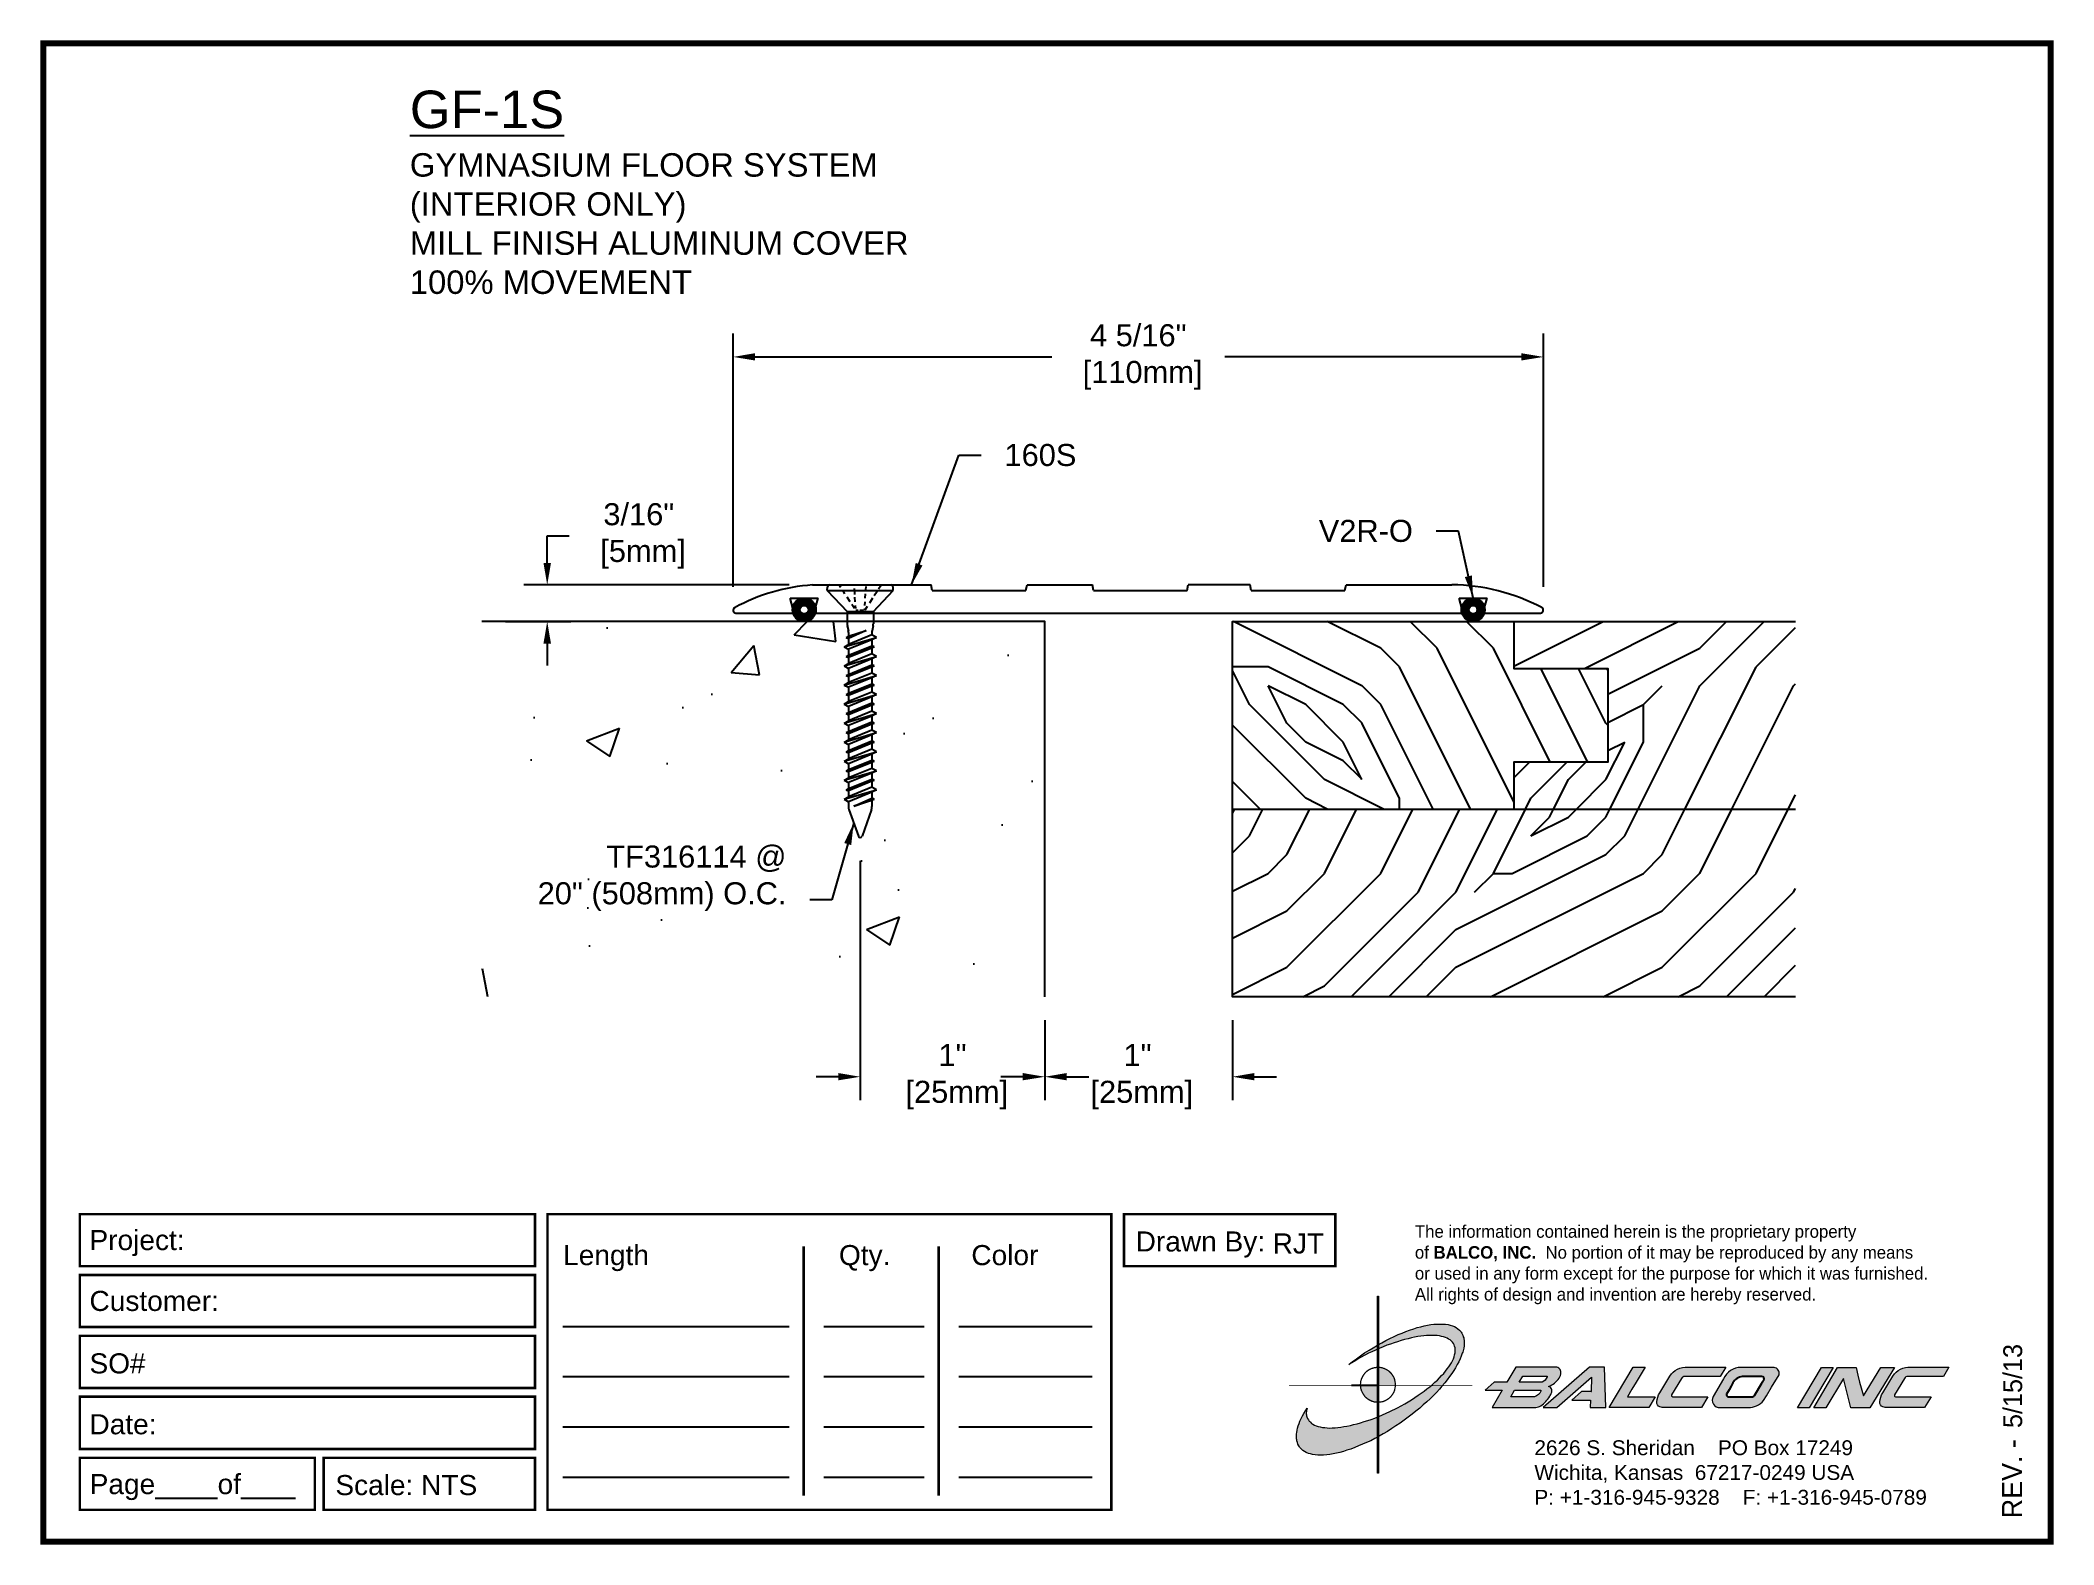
# Paper-space layout 'Layout1' of a CAD drawing. Header units: inches. Extents: x 0 to 10, y 0 to 7.5.
# The model-space entities are those that its viewports show. They can reach past a viewport. Long polylines and large blocks are cut down to what shows.
import ezdxf

# ---------------------------------------------------------------- set-up
doc = ezdxf.new("R2010")
doc.units = ezdxf.units.IN
doc.header["$MEASUREMENT"] = 0
for name, color, linetype in [('Anchors', 4, 'Continuous'), ('Border', 7, 'Continuous'), ('Conditions', 1, 'Continuous'), ('Dimensions', 3, 'Continuous'), ('Fillers', 2, 'Continuous'), ('Metals', 7, 'Continuous'), ('Text', 2, 'Continuous')]:
    doc.layers.add(name, color=color, linetype=linetype)
doc.styles.add('Arial', font='arial.ttf')
doc.styles.add('Copyright', font='ERASDEMI.TTF')
doc.dimstyles.new('ARIAL', dxfattribs={"dimtxt": 0.1175, "dimasz": 0.1175, "dimexe": 0.125, "dimexo": 0.125, "dimgap": 0.125, "dimtad": 0, "dimtih": 1, "dimtoh": 1, "dimdec": 4, "dimzin": 0, "dimdsep": 46, "dimlunit": 4, "dimtxsty": 'Arial', "dimcen": 0.125, "dimadec": 0, "dimazin": 0, "dimtfac": 1, "dimtdec": 4, "dimtofl": 0, "dimtmove": 0, "dimatfit": 3, "dimfxl": 0, "dimfrac": 2, "dimtolj": 1, "dimtzin": 0, "dimarcsym": 0})

psp = doc.layouts.get("Layout1")

# ---------------------------------------------------------------- texts
at = {"insert": (6.843, 1.591), "char_height": 0.0625, "width": 50.295, "attachment_point": 1, "style": 'Copyright'}
psp.add_mtext('The information contained herein is the proprietary property\\Pof {\\fEras Bold ITC|b0|i0|c0|p34;BALCO, INC.}  No portion of it may be reproduced by any means\\Por used in any form except for the purpose for which it was furnished.\\PAll rights of design and invention are hereby reserved.', dxfattribs=at)
at = {"layer": 'Border', "insert": (7.438, 0.52), "char_height": 0.074, "width": 2.3438, "attachment_point": 1, "style": 'Arial'}
psp.add_mtext('2626 S. Sheridan    PO Box 17249\\PWichita, Kansas  67217-0249 USA \\PP: +1-316-945-9328    F: +1-316-945-0789', dxfattribs=at)

msp = doc.modelspace()

# ---------------------------------------------------------------- texts
at = {"layer": 'Text', "insert": (2.62666, 8.27349), "char_height": 0.2, "width": 4.25, "attachment_point": 1, "style": 'Arial'}
msp.add_mtext('{\\LGF-1S\\P\\H0.625x;\\lGYMNASIUM FLOOR SYSTEM\\P(INTERIOR ONLY)\\PMILL FINISH ALUMINUM COVER\\P100% MOVEMENT}', dxfattribs=at)
at = {"layer": 'Text', "char_height": 0.1175, "style": 'Arial'}
for s, insert, attachment_point in [('160S', (5.79591, 6.27089), 7), ('V2R-O', (7.97242, 5.86645), 9), ('TF316114 @\\P20" (508mm) O.C.', (4.63405, 3.90099), 9)]:
    msp.add_mtext(s, dxfattribs=dict(at, insert=insert, attachment_point=attachment_point))

# ---------------------------------------------------------------- blocks, each defined once
blk = doc.blocks.new('ACADlogo')
h = blk.add_hatch(color=256)
h.paths.add_polyline_path([(-3.346, 1.223), (-3.351, 1.223), (-3.351, 0.979), (-3.346, 0.982)])
h.paths.add_polyline_path([(-3.346, 0.961), (-3.351, 0.959), (-3.351, 0.868), (-3.346, 0.868)])
h.paths.add_polyline_path([(-3.346, 0.777), (-3.351, 0.777), (-3.351, 0.699), (-3.351, 0.695), (-3.35, 0.695), (-3.346, 0.695)])
h.paths.add_polyline_path([(-3.346, 0.864), (-3.346, 0.868), (-3.35, 0.868), (-3.351, 0.868), (-3.351, 0.777), (-3.346, 0.777), (-3.346, 0.778), (-3.348, 0.778)])
h.paths.add_polyline_path([(-3.346, 0.524), (-3.351, 0.521), (-3.351, 0.342), (-3.346, 0.342)])
h.paths.add_polyline_path([(-3.346, 0.695), (-3.351, 0.695), (-3.351, 0.621), (-3.346, 0.623)])
h.paths.add_polyline_path([(-3.346, 0.623), (-3.351, 0.621), (-3.351, 0.521), (-3.346, 0.524)])
h.paths.add_polyline_path([(-3.346, 0.982), (-3.351, 0.979), (-3.351, 0.959), (-3.346, 0.961)])
h = blk.add_hatch(color=175)
h.paths.add_polyline_path([(-3.518, 0.573), (-3.534, 0.571), (-3.548, 0.569), (-3.562, 0.567), (-3.576, 0.567), (-3.589, 0.566), (-3.602, 0.567), (-3.614, 0.568), (-3.625, 0.569), (-3.636, 0.572), (-3.646, 0.574), (-3.656, 0.577), (-3.664, 0.581), (-3.673, 0.585), (-3.679, 0.589), (-3.685, 0.595), (-3.688, 0.598), (-3.691, 0.6), (-3.695, 0.607), (-3.699, 0.614), (-3.703, 0.621), (-3.704, 0.626), (-3.705, 0.631), (-3.706, 0.637), (-3.706, 0.642), (-3.705, 0.648), (-3.705, 0.653), (-3.703, 0.659), (-3.702, 0.665), (-3.71, 0.652), (-3.717, 0.639), (-3.725, 0.626), (-3.731, 0.613), (-3.737, 0.601), (-3.741, 0.589), (-3.746, 0.577), (-3.749, 0.566), (-3.751, 0.555), (-3.753, 0.544), (-3.754, 0.538), (-3.754, 0.533), (-3.755, 0.523), (-3.754, 0.513), (-3.753, 0.508), (-3.752, 0.503), (-3.75, 0.494), (-3.748, 0.486), (-3.743, 0.477), (-3.74, 0.473), (-3.738, 0.469), (-3.734, 0.465), (-3.73, 0.461), (-3.723, 0.455), (-3.715, 0.449), (-3.706, 0.445), (-3.695, 0.44), (-3.685, 0.437), (-3.674, 0.434), (-3.661, 0.432), (-3.648, 0.431), (-3.634, 0.431), (-3.62, 0.431), (-3.604, 0.433), (-3.588, 0.435), (-3.572, 0.438), (-3.556, 0.441), (-3.538, 0.445), (-3.52, 0.449), (-3.503, 0.456), (-3.483, 0.461), (-3.464, 0.469), (-3.445, 0.477), (-3.426, 0.485), (-3.406, 0.494), (-3.385, 0.503), (-3.364, 0.514), (-3.351, 0.521), (-3.351, 0.621), (-3.364, 0.616), (-3.382, 0.609), (-3.4, 0.603), (-3.418, 0.598), (-3.436, 0.592), (-3.453, 0.587), (-3.47, 0.583), (-3.486, 0.579), (-3.503, 0.576)])
h.paths.add_polyline_path([(-3.215, 0.687), (-3.251, 0.667), (-3.289, 0.649), (-3.327, 0.631), (-3.345, 0.623), (-3.346, 0.623), (-3.346, 0.524), (-3.343, 0.525), (-3.323, 0.537), (-3.302, 0.549), (-3.28, 0.563), (-3.259, 0.577), (-3.238, 0.59), (-3.218, 0.605), (-3.198, 0.62), (-3.179, 0.635), (-3.16, 0.65), (-3.141, 0.665), (-3.123, 0.681), (-3.106, 0.696), (-3.089, 0.712), (-3.074, 0.727), (-3.058, 0.743), (-3.043, 0.759), (-3.03, 0.775), (-3.028, 0.777), (-3.085, 0.777), (-3.091, 0.772), (-3.105, 0.761), (-3.118, 0.75), (-3.134, 0.739), (-3.149, 0.729), (-3.165, 0.718), (-3.182, 0.707), (-3.198, 0.697)])
h.paths.add_polyline_path([(-2.921, 1.009), (-2.922, 1.015), (-2.924, 1.02), (-2.926, 1.029), (-2.931, 1.038), (-2.934, 1.043), (-2.936, 1.047), (-2.94, 1.05), (-2.943, 1.054), (-2.951, 1.06), (-2.959, 1.066), (-2.968, 1.071), (-2.978, 1.075), (-2.989, 1.079), (-3, 1.081), (-3.013, 1.083), (-3.026, 1.084), (-3.04, 1.084), (-3.054, 1.084), (-3.07, 1.083), (-3.085, 1.081), (-3.102, 1.079), (-3.118, 1.075), (-3.136, 1.07), (-3.153, 1.066), (-3.171, 1.06), (-3.191, 1.054), (-3.21, 1.047), (-3.229, 1.039), (-3.248, 1.031), (-3.268, 1.022), (-3.289, 1.012), (-3.31, 1.002), (-3.33, 0.991), (-3.346, 0.982), (-3.346, 0.961), (-3.342, 0.962), (-3.323, 0.971), (-3.305, 0.978), (-3.287, 0.984), (-3.268, 0.991), (-3.251, 0.996), (-3.234, 1.002), (-3.216, 1.007), (-3.199, 1.011), (-3.182, 1.015), (-3.167, 1.018), (-3.15, 1.021), (-3.136, 1.023), (-3.121, 1.025), (-3.107, 1.026), (-3.093, 1.026), (-3.079, 1.027), (-3.067, 1.026), (-3.054, 1.026), (-3.043, 1.025), (-3.032, 1.022), (-3.022, 1.02), (-3.013, 1.016), (-3.004, 1.013), (-2.997, 1.009), (-2.989, 1.005), (-2.983, 0.999), (-2.98, 0.996), (-2.978, 0.994), (-2.973, 0.987), (-2.969, 0.981), (-2.967, 0.973), (-2.965, 0.965), (-2.964, 0.957), (-2.964, 0.949), (-2.964, 0.944), (-2.965, 0.94), (-2.967, 0.93), (-2.969, 0.921), (-2.973, 0.911), (-2.978, 0.901), (-2.983, 0.891), (-2.989, 0.881), (-2.996, 0.871), (-3.004, 0.86), (-3.012, 0.849), (-3.021, 0.838), (-3.032, 0.827), (-3.042, 0.816), (-3.053, 0.805), (-3.065, 0.794), (-3.077, 0.783), (-3.085, 0.777), (-3.028, 0.777), (-3.016, 0.791), (-3.004, 0.806), (-2.992, 0.822), (-2.981, 0.837), (-2.971, 0.852), (-2.962, 0.866), (-2.954, 0.882), (-2.946, 0.896), (-2.939, 0.91), (-2.934, 0.924), (-2.929, 0.938), (-2.926, 0.944), (-2.925, 0.951), (-2.922, 0.963), (-2.92, 0.975), (-2.92, 0.982), (-2.919, 0.987), (-2.92, 0.999), (-2.92, 1.005)])
h.paths.add_polyline_path([(-3.372, 0.966), (-3.393, 0.953), (-3.415, 0.94), (-3.435, 0.925), (-3.455, 0.911), (-3.475, 0.897), (-3.494, 0.882), (-3.468, 0.898), (-3.439, 0.915), (-3.41, 0.93), (-3.396, 0.938), (-3.38, 0.945), (-3.351, 0.959), (-3.351, 0.979)])
h = blk.add_hatch(color=256)
h.paths.add_polyline_path([(-3.268, 0.814), (-3.27, 0.819), (-3.273, 0.824), (-3.276, 0.828), (-3.279, 0.833), (-3.282, 0.837), (-3.286, 0.841), (-3.29, 0.845), (-3.294, 0.849), (-3.298, 0.852), (-3.303, 0.855), (-3.308, 0.858), (-3.313, 0.86), (-3.318, 0.863), (-3.323, 0.864), (-3.328, 0.866), (-3.334, 0.867), (-3.339, 0.868), (-3.345, 0.868), (-3.346, 0.868), (-3.346, 0.777), (-3.335, 0.777), (-3.262, 0.777), (-3.262, 0.781), (-3.262, 0.787), (-3.263, 0.792), (-3.264, 0.798), (-3.265, 0.803), (-3.266, 0.808)])
h.paths.add_polyline_path([(-3.351, 0.777), (-3.436, 0.777), (-3.435, 0.773), (-3.435, 0.768), (-3.434, 0.762), (-3.432, 0.757), (-3.431, 0.752), (-3.428, 0.747), (-3.426, 0.742), (-3.423, 0.737), (-3.42, 0.732), (-3.417, 0.728), (-3.414, 0.723), (-3.41, 0.719), (-3.406, 0.716), (-3.401, 0.712), (-3.397, 0.709), (-3.392, 0.706), (-3.387, 0.704), (-3.382, 0.701), (-3.377, 0.699), (-3.372, 0.698), (-3.367, 0.696), (-3.361, 0.695), (-3.356, 0.695), (-3.351, 0.695)])
h.paths.add_polyline_path([(-3.346, 0.868), (-3.35, 0.868), (-3.351, 0.868), (-3.351, 0.777), (-3.346, 0.777)])
h = blk.add_hatch(color=256)
h.paths.add_polyline_path([(-2.438, 0.844, 0.412988), (-2.461, 0.869), (-2.663, 0.869), (-2.707, 0.794), (-2.771, 0.794), (-2.815, 0.755), (-2.73, 0.755), (-2.781, 0.668), (-2.563, 0.668, 0.107996), (-2.538, 0.677, 0.108939), (-2.494, 0.724, 0.080345), (-2.483, 0.745, 0.419497), (-2.499, 0.773, 0.149928), (-2.447, 0.815, 0.134283)])
h.paths.add_polyline_path([(-2.507, 0.821, -0.209012), (-2.532, 0.794), (-2.538, 0.794), (-2.646, 0.794), (-2.627, 0.825), (-2.51, 0.825, -0.56619)], flags=16)
h.paths.add_polyline_path([(-2.538, 0.75, -0.241309), (-2.569, 0.722), (-2.688, 0.722), (-2.669, 0.755), (-2.541, 0.755, -0.56619)], flags=16)
for points in [[(-2.285, 0.819), (-2.287, 0.748), (-2.335, 0.748), (-2.383, 0.705), (-2.29, 0.705), (-2.292, 0.668), (-2.215, 0.668), (-2.221, 0.869), (-2.295, 0.869), (-2.527, 0.668), (-2.458, 0.668)], [(-2.018, 0.869), (-2.079, 0.869), (-2.198, 0.668), (-2, 0.668), (-1.968, 0.722), (-2.107, 0.722), (-2.085, 0.759), (-2.064, 0.794)], [(-1.617, 0.869), (-1.807, 0.869, 0.270182), (-1.896, 0.825), (-1.946, 0.742, 0.109019), (-1.961, 0.695, 0.340665), (-1.945, 0.672, 0.129907), (-1.923, 0.668), (-1.738, 0.668), (-1.706, 0.722), (-1.878, 0.722), (-1.882, 0.722, -0.601242), (-1.887, 0.731), (-1.838, 0.813, -0.253048), (-1.821, 0.823), (-1.645, 0.823)], [(-1.083, 0.867), (-1.14, 0.867), (-1.261, 0.667), (-1.26, 0.667), (-1.202, 0.667)], [(-0.96, 0.83), (-0.969, 0.867), (-1.061, 0.867), (-1.179, 0.667), (-1.12, 0.667), (-1.031, 0.812), (-0.995, 0.667), (-0.9, 0.667), (-0.778, 0.867), (-0.846, 0.867), (-0.931, 0.727), (-0.951, 0.795)], [(-0.507, 0.869), (-0.697, 0.869, 0.270182), (-0.786, 0.825), (-0.836, 0.742, 0.109019), (-0.85, 0.695, 0.340665), (-0.835, 0.672, 0.129907), (-0.812, 0.668), (-0.628, 0.668), (-0.595, 0.722), (-0.768, 0.722), (-0.772, 0.722, -0.601242), (-0.777, 0.731), (-0.728, 0.813, -0.253048), (-0.71, 0.823), (-0.534, 0.823)], [(-3.346, 0.623), (-3.351, 0.621), (-3.351, 0.521), (-3.346, 0.524)]]:
    blk.add_hatch(color=256).paths.add_polyline_path(points)
h = blk.add_hatch(color=256)
h.paths.add_polyline_path([(-1.377, 0.868), (-1.383, 0.868), (-1.383, 0.868), (-1.44, 0.868), (-1.492, 0.868), (-1.541, 0.868, 0.297712), (-1.628, 0.811), (-1.68, 0.723, 0.585116), (-1.646, 0.668), (-1.506, 0.668, 0.210586), (-1.429, 0.703), (-1.415, 0.726), (-1.389, 0.769), (-1.352, 0.831, 0.4352)])
h.paths.add_polyline_path([(-1.437, 0.823, -0.603783), (-1.428, 0.805), (-1.431, 0.801), (-1.434, 0.796), (-1.438, 0.789), (-1.474, 0.728, -0.229001), (-1.489, 0.722), (-1.494, 0.722), (-1.501, 0.722), (-1.597, 0.722), (-1.604, 0.722, -0.492401), (-1.613, 0.734), (-1.601, 0.757), (-1.591, 0.775), (-1.582, 0.791, -0.238368), (-1.535, 0.823)], flags=16)
for q in [(-3.48, 0.777), (-3.351, 0.642)]:
    blk.add_line((-3.351, 0.777), q)
at = {"color": 7, "lineweight": 0}
for points in [[(-3.351, 1.223), (-3.346, 1.223), (-3.346, 0.342), (-3.351, 0.342), (-3.351, 1.223)], [(-2.292, 0.668), (-2.215, 0.668), (-2.221, 0.869), (-2.295, 0.869), (-2.527, 0.668), (-2.458, 0.668), (-2.285, 0.819), (-2.287, 0.748), (-2.286, 0.748), (-2.335, 0.748), (-2.383, 0.705), (-2.29, 0.705), (-2.292, 0.668), (-2.292, 0.668)], [(-2.198, 0.668), (-2.079, 0.869), (-2.018, 0.869), (-2.064, 0.794), (-2.085, 0.759), (-2.107, 0.722), (-1.968, 0.722), (-2, 0.668), (-2.198, 0.668), (-2.198, 0.668)], [(-1.383, 0.868), (-1.383, 0.868)], [(-1.261, 0.667), (-1.14, 0.867), (-1.083, 0.867), (-1.202, 0.667), (-1.26, 0.667), (-1.261, 0.667), (-1.261, 0.667)], [(-0.9, 0.667), (-0.995, 0.667), (-1.031, 0.812), (-1.12, 0.667), (-1.179, 0.667), (-1.061, 0.867), (-0.969, 0.867), (-0.96, 0.83), (-0.951, 0.795), (-0.931, 0.727), (-0.846, 0.867), (-0.778, 0.867), (-0.9, 0.667), (-0.9, 0.667)]]:
    blk.add_lwpolyline(points, dxfattribs=at)
at = {"color": 175, "lineweight": 0}
blk.add_lwpolyline([(-2.926, 1.029), (-2.924, 1.02), (-2.922, 1.015), (-2.921, 1.009), (-2.92, 1.005), (-2.92, 0.999), (-2.919, 0.987), (-2.92, 0.982), (-2.92, 0.975), (-2.922, 0.963), (-2.925, 0.951), (-2.926, 0.944), (-2.929, 0.938), (-2.934, 0.924), (-2.939, 0.91), (-2.946, 0.896), (-2.954, 0.882), (-2.962, 0.866), (-2.971, 0.852), (-2.981, 0.837), (-2.992, 0.822), (-3.004, 0.806), (-3.016, 0.791), (-3.03, 0.775), (-3.043, 0.759), (-3.058, 0.743), (-3.074, 0.727), (-3.089, 0.712), (-3.106, 0.696), (-3.123, 0.681), (-3.141, 0.665), (-3.16, 0.65), (-3.179, 0.635), (-3.198, 0.62), (-3.218, 0.605), (-3.238, 0.59), (-3.259, 0.577), (-3.28, 0.563), (-3.302, 0.549), (-3.323, 0.537), (-3.343, 0.525), (-3.364, 0.514), (-3.385, 0.503), (-3.406, 0.494), (-3.426, 0.485), (-3.445, 0.477), (-3.464, 0.469), (-3.483, 0.461), (-3.503, 0.456), (-3.52, 0.449), (-3.538, 0.445), (-3.556, 0.441), (-3.572, 0.438), (-3.588, 0.435), (-3.604, 0.433), (-3.62, 0.431), (-3.634, 0.431), (-3.648, 0.431), (-3.661, 0.432), (-3.674, 0.434), (-3.685, 0.437), (-3.695, 0.44), (-3.706, 0.445), (-3.715, 0.449), (-3.723, 0.455), (-3.73, 0.461), (-3.734, 0.465), (-3.738, 0.469), (-3.74, 0.473), (-3.743, 0.477), (-3.748, 0.486), (-3.75, 0.494), (-3.752, 0.503), (-3.753, 0.508), (-3.754, 0.513), (-3.755, 0.523), (-3.754, 0.533), (-3.754, 0.538), (-3.753, 0.544), (-3.751, 0.555), (-3.749, 0.566), (-3.746, 0.577), (-3.741, 0.589), (-3.737, 0.601), (-3.731, 0.613), (-3.725, 0.626), (-3.717, 0.639), (-3.71, 0.652), (-3.702, 0.665), (-3.703, 0.659), (-3.705, 0.653), (-3.705, 0.648), (-3.706, 0.642), (-3.706, 0.637), (-3.705, 0.631), (-3.704, 0.626), (-3.703, 0.621), (-3.699, 0.614), (-3.695, 0.607), (-3.691, 0.6), (-3.688, 0.598), (-3.685, 0.595), (-3.679, 0.589), (-3.673, 0.585), (-3.664, 0.581), (-3.656, 0.577), (-3.646, 0.574), (-3.636, 0.572), (-3.625, 0.569), (-3.614, 0.568), (-3.602, 0.567), (-3.589, 0.566), (-3.576, 0.567), (-3.562, 0.567), (-3.548, 0.569), (-3.534, 0.571), (-3.518, 0.573), (-3.503, 0.576), (-3.486, 0.579), (-3.47, 0.583), (-3.453, 0.587), (-3.436, 0.592), (-3.418, 0.598), (-3.4, 0.603), (-3.382, 0.609), (-3.364, 0.616), (-3.345, 0.623), (-3.327, 0.631), (-3.289, 0.649), (-3.251, 0.667), (-3.215, 0.687), (-3.198, 0.697), (-3.182, 0.707), (-3.165, 0.718), (-3.149, 0.729), (-3.134, 0.739), (-3.118, 0.75), (-3.105, 0.761), (-3.091, 0.772), (-3.077, 0.783), (-3.065, 0.794), (-3.053, 0.805), (-3.042, 0.816), (-3.032, 0.827), (-3.021, 0.838), (-3.012, 0.849), (-3.004, 0.86), (-2.996, 0.871), (-2.989, 0.881), (-2.983, 0.891), (-2.978, 0.901), (-2.973, 0.911), (-2.969, 0.921), (-2.967, 0.93), (-2.965, 0.94), (-2.964, 0.944), (-2.964, 0.949), (-2.964, 0.957), (-2.965, 0.965), (-2.967, 0.973), (-2.969, 0.981), (-2.973, 0.987), (-2.978, 0.994), (-2.98, 0.996), (-2.983, 0.999), (-2.989, 1.005), (-2.997, 1.009), (-3.004, 1.013), (-3.013, 1.016), (-3.022, 1.02), (-3.032, 1.022), (-3.043, 1.025), (-3.054, 1.026), (-3.067, 1.026), (-3.079, 1.027), (-3.093, 1.026), (-3.107, 1.026), (-3.121, 1.025), (-3.136, 1.023), (-3.15, 1.021), (-3.167, 1.018), (-3.182, 1.015), (-3.199, 1.011), (-3.216, 1.007), (-3.234, 1.002), (-3.251, 0.996), (-3.268, 0.991), (-3.287, 0.984), (-3.305, 0.978), (-3.323, 0.971), (-3.342, 0.962), (-3.38, 0.945), (-3.396, 0.938), (-3.41, 0.93), (-3.439, 0.915), (-3.468, 0.898), (-3.494, 0.882), (-3.475, 0.897), (-3.455, 0.911), (-3.435, 0.925), (-3.415, 0.94), (-3.393, 0.953), (-3.372, 0.966), (-3.351, 0.979), (-3.33, 0.991), (-3.31, 1.002), (-3.289, 1.012), (-3.268, 1.022), (-3.248, 1.031), (-3.229, 1.039), (-3.21, 1.047), (-3.191, 1.054), (-3.171, 1.06), (-3.153, 1.066), (-3.136, 1.07), (-3.118, 1.075), (-3.102, 1.079), (-3.085, 1.081), (-3.07, 1.083), (-3.054, 1.084), (-3.04, 1.084), (-3.026, 1.084), (-3.013, 1.083), (-3, 1.081), (-2.989, 1.079), (-2.978, 1.075), (-2.968, 1.071), (-2.959, 1.066), (-2.951, 1.06), (-2.943, 1.054), (-2.94, 1.05), (-2.936, 1.047), (-2.934, 1.043), (-2.931, 1.038), (-2.926, 1.029), (-2.926, 1.029)], dxfattribs=at)
at = {"color": 7, "lineweight": 0, "const_width": 0.0064}
blk.add_lwpolyline([(-3.262, 0.781), (-3.262, 0.787), (-3.263, 0.792), (-3.264, 0.798), (-3.265, 0.803), (-3.266, 0.808), (-3.268, 0.814), (-3.27, 0.819), (-3.273, 0.824), (-3.276, 0.828), (-3.279, 0.833), (-3.282, 0.837), (-3.286, 0.841), (-3.29, 0.845), (-3.294, 0.849), (-3.298, 0.852), (-3.303, 0.855), (-3.308, 0.858), (-3.313, 0.86), (-3.318, 0.863), (-3.323, 0.864), (-3.328, 0.866), (-3.334, 0.867), (-3.339, 0.868), (-3.345, 0.868), (-3.35, 0.868), (-3.356, 0.868), (-3.361, 0.867), (-3.367, 0.866), (-3.372, 0.865), (-3.377, 0.863), (-3.382, 0.862), (-3.387, 0.859), (-3.392, 0.857), (-3.397, 0.854), (-3.401, 0.851), (-3.406, 0.847), (-3.41, 0.843), (-3.414, 0.839), (-3.417, 0.835), (-3.42, 0.831), (-3.423, 0.826), (-3.426, 0.821), (-3.428, 0.816), (-3.431, 0.811), (-3.432, 0.806), (-3.434, 0.801), (-3.435, 0.795), (-3.435, 0.79), (-3.436, 0.784), (-3.436, 0.779), (-3.435, 0.773), (-3.435, 0.768), (-3.434, 0.762), (-3.432, 0.757), (-3.431, 0.752), (-3.428, 0.747), (-3.426, 0.742), (-3.423, 0.737), (-3.42, 0.732), (-3.417, 0.728), (-3.414, 0.723), (-3.41, 0.719), (-3.406, 0.716), (-3.401, 0.712), (-3.397, 0.709), (-3.392, 0.706), (-3.387, 0.704), (-3.382, 0.701), (-3.377, 0.699), (-3.372, 0.698), (-3.367, 0.696), (-3.361, 0.695), (-3.356, 0.695), (-3.35, 0.695), (-3.345, 0.695), (-3.339, 0.695), (-3.334, 0.696), (-3.328, 0.697), (-3.323, 0.698), (-3.318, 0.7), (-3.313, 0.702), (-3.308, 0.705), (-3.303, 0.708), (-3.298, 0.711), (-3.294, 0.714), (-3.29, 0.718), (-3.286, 0.721), (-3.282, 0.726), (-3.279, 0.73), (-3.276, 0.734), (-3.273, 0.739), (-3.27, 0.744), (-3.268, 0.749), (-3.266, 0.754), (-3.265, 0.76), (-3.264, 0.765), (-3.263, 0.77), (-3.262, 0.776), (-3.262, 0.781)], dxfattribs=at)
at = {"color": 7, "lineweight": 0}
for points in [[(-2.447, 0.815, 0.130368), (-2.438, 0.843, 0.448367), (-2.463, 0.869), (-2.663, 0.869), (-2.707, 0.794), (-2.771, 0.794), (-2.815, 0.755), (-2.73, 0.755), (-2.781, 0.668), (-2.563, 0.668, 0.107996), (-2.538, 0.677, 0.108939), (-2.494, 0.724, 0.077395), (-2.484, 0.744, 0.430878), (-2.499, 0.773, 0.149928)], [(-2.507, 0.821, -0.209012), (-2.532, 0.794), (-2.538, 0.794), (-2.646, 0.794), (-2.627, 0.825), (-2.512, 0.825), (-2.509, 0.825, -0.531288)], [(-1.838, 0.813), (-1.887, 0.731, 0.587385), (-1.882, 0.722), (-1.878, 0.722), (-1.706, 0.722), (-1.738, 0.668), (-1.923, 0.668, -0.129907), (-1.945, 0.672, -0.349839), (-1.961, 0.696, -0.107341), (-1.946, 0.742), (-1.896, 0.825, -0.270182), (-1.807, 0.869), (-1.617, 0.869), (-1.645, 0.823), (-1.821, 0.823, 0.252436)], [(-1.68, 0.723, 0.585116), (-1.646, 0.668), (-1.506, 0.668, 0.210586), (-1.429, 0.703), (-1.415, 0.726), (-1.389, 0.769), (-1.352, 0.831, 0.4352), (-1.377, 0.868), (-1.383, 0.868), (-1.383, 0.868), (-1.44, 0.868), (-1.492, 0.868), (-1.541, 0.868, 0.297712), (-1.628, 0.811)], [(-0.728, 0.813), (-0.777, 0.731, 0.587385), (-0.772, 0.722), (-0.768, 0.722), (-0.595, 0.722), (-0.628, 0.668), (-0.812, 0.668, -0.129907), (-0.835, 0.672, -0.349839), (-0.85, 0.696, -0.107341), (-0.836, 0.742), (-0.786, 0.825, -0.270182), (-0.697, 0.869), (-0.507, 0.869), (-0.534, 0.823), (-0.71, 0.823, 0.252436)], [(-2.569, 0.722), (-2.688, 0.722), (-2.669, 0.755), (-2.543, 0.755), (-2.54, 0.755, -0.531288), (-2.538, 0.75, -0.241309)]]:
    blk.add_lwpolyline(points, format="xyb", close=True, dxfattribs=at)
blk.add_lwpolyline([(-1.437, 0.823), (-1.535, 0.823, 0.238368), (-1.582, 0.791), (-1.591, 0.775), (-1.601, 0.757), (-1.613, 0.734, 0.490298), (-1.604, 0.722), (-1.597, 0.722), (-1.501, 0.722), (-1.494, 0.722), (-1.489, 0.722, 0.229001), (-1.474, 0.728), (-1.438, 0.789), (-1.434, 0.796), (-1.431, 0.801), (-1.428, 0.805, 0.603783)], format="xyb", close=True)
blk.add_lwpolyline([(-2.879, 0.777, 0.00455, 0.00455, 0), (-3.791, 0.777, 0.00183, 0.00183, 0), (-3.791, 0.777, 0.00183, 0.00183, 0)], format="xyseb", dxfattribs=at)
blk = doc.blocks.new('Quantity Data')
at = {"layer": 'Border', "color": 253}
for p, q in [((2.755, 1.254), (3.881, 1.254)), ((4.054, 1.254), (4.553, 1.254)), ((4.725, 1.254), (5.389, 1.254)), ((2.755, 1.004), (3.881, 1.004)), ((4.054, 1.004), (4.553, 1.004)), ((4.725, 1.004), (5.389, 1.004)), ((2.755, 0.754), (3.881, 0.754)), ((4.054, 0.754), (4.553, 0.754)), ((4.725, 0.754), (5.389, 0.754)), ((2.755, 0.504), (3.881, 0.504)), ((4.054, 0.504), (4.553, 0.504)), ((4.725, 0.504), (5.389, 0.504))]:
    blk.add_line(p, q, dxfattribs=at)
at = {"layer": 'Border', "const_width": 0.0125}
blk.add_lwpolyline([(5.485, 0.341), (2.678, 0.341), (2.678, 1.813), (5.485, 1.813)], close=True, dxfattribs=at)
for points in [[(3.953, 1.653), (3.953, 0.412)], [(4.625, 1.653), (4.625, 0.412)]]:
    blk.add_lwpolyline(points, dxfattribs=at)
at = {"layer": 'Border', "style": 'Arial'}
for s, p in [('Length', (2.756, 1.559)), ('Qty.', (4.129, 1.559)), ('Color', (4.788, 1.559))]:
    blk.add_text(s, height=0.1, dxfattribs=at).set_placement(p)
blk = doc.blocks.new('Drawn By')
at = {"layer": 'Border', "const_width": 0.0125}
blk.add_lwpolyline([(5.38, 1.813), (6.432, 1.813), (6.432, 1.554), (5.38, 1.554)], close=True, dxfattribs=at)
at = {"layer": 'Border', "style": 'Arial'}
blk.add_text('Drawn By: ', height=0.1, dxfattribs=at).set_placement((5.438, 1.627))
blk.add_attdef('XXX', (6.12, 1.617), '', height=0.1, dxfattribs=at)
blk = doc.blocks.new('Project Info')
at = {"layer": 'Border', "const_width": 0.0125}
for points in [[(0.182, 1.813), (2.448, 1.813), (2.448, 1.554), (0.182, 1.554)], [(0.182, 1.51), (2.448, 1.51), (2.448, 1.251), (0.182, 1.251)], [(0.182, 1.207), (2.448, 1.207), (2.448, 0.947), (0.182, 0.947)], [(0.182, 0.904), (2.448, 0.904), (2.448, 0.644), (0.182, 0.644)], [(0.182, 0.6), (1.352, 0.6), (1.352, 0.341), (0.182, 0.341)], [(1.396, 0.6), (2.448, 0.6), (2.448, 0.341), (1.396, 0.341)]]:
    blk.add_lwpolyline(points, close=True, dxfattribs=at)
at = {"layer": 'Border', "style": 'Arial'}
for s, p in [('Project:', (0.23, 1.634)), ('Customer:', (0.23, 1.331)), ('SO#', (0.23, 1.02)), ('Date:', (0.23, 0.717)), ('Page%%u        %%uof%%u       ', (0.231, 0.419)), ('Scale: NTS', (1.454, 0.414))]:
    blk.add_text(s, height=0.1, dxfattribs=at).set_placement(p)
blk = doc.blocks.new('REV')
at = {"style": 'Copyright'}
blk.add_text('REV. -', height=0.1, rotation=90, dxfattribs=at).set_placement((-0.142, 0.117))
at = {"style": 'Copyright', "flags": 4}
blk.add_attdef('REVISIONDATE', (-0.142, 0.566), '', height=0.0938, rotation=90, dxfattribs=at)
blk = doc.blocks.new('*D2')
at = {"layer": 'Defpoints', "color": 0}
for p in [(6.011, 3.444), (7.011, 3.444), (6.011, 3.017)]:
    blk.add_point(p, dxfattribs=at)
at = {"layer": 'Dimensions', "color": 0, "lineweight": -2}
for p, q in [((6.011, 3.319), (6.011, 2.892)), ((7.011, 3.319), (7.011, 2.892)), ((5.893, 3.017), (5.776, 3.017)), ((7.128, 3.017), (7.246, 3.017))]:
    blk.add_line(p, q, dxfattribs=at)
at = {"layer": 'Dimensions', "color": 0}
for points in [[(5.893, 3.037), (5.893, 2.998), (6.011, 3.017)], [(7.128, 3.037), (7.128, 2.998), (7.011, 3.017)]]:
    blk.add_solid(points, dxfattribs=at)
at = {"layer": 'Dimensions', "color": 0, "insert": (6.505, 3.017), "char_height": 0.1175, "attachment_point": 5, "style": 'Arial'}
blk.add_mtext('\\A1;1"\\P [25mm]', dxfattribs=at)
blk = doc.blocks.new('*D3')
at = {"layer": 'Defpoints', "color": 0}
for p in [(5.027, 4.293), (6.011, 3.444), (5.027, 3.017)]:
    blk.add_point(p, dxfattribs=at)
at = {"layer": 'Dimensions', "color": 0, "lineweight": -2}
for p, q in [((5.027, 4.168), (5.027, 2.892)), ((6.011, 3.319), (6.011, 2.892)), ((4.91, 3.017), (4.792, 3.017)), ((6.128, 3.017), (6.246, 3.017))]:
    blk.add_line(p, q, dxfattribs=at)
at = {"layer": 'Dimensions', "color": 0}
for points in [[(4.91, 3.037), (4.91, 2.998), (5.027, 3.017)], [(6.128, 3.037), (6.128, 2.998), (6.011, 3.017)]]:
    blk.add_solid(points, dxfattribs=at)
at = {"layer": 'Dimensions', "color": 0, "insert": (5.519, 3.017), "char_height": 0.1175, "attachment_point": 5, "style": 'Arial'}
blk.add_mtext('\\A1;1"\\P [25mm]', dxfattribs=at)
blk = doc.blocks.new('*D4')
at = {"layer": 'Defpoints', "color": 0}
for p in [(4.35, 6.854), (4.35, 5.504), (8.668, 5.504)]:
    blk.add_point(p, dxfattribs=at)
at = {"layer": 'Dimensions', "color": 0, "lineweight": -2}
for p, q in [((4.35, 5.629), (4.35, 6.979)), ((8.668, 5.629), (8.668, 6.979)), ((4.467, 6.854), (6.048, 6.854)), ((8.55, 6.854), (6.971, 6.854))]:
    blk.add_line(p, q, dxfattribs=at)
at = {"layer": 'Dimensions', "color": 0}
for points in [[(4.467, 6.874), (4.467, 6.835), (4.35, 6.854)], [(8.55, 6.874), (8.55, 6.835), (8.668, 6.854)]]:
    blk.add_solid(points, dxfattribs=at)
at = {"layer": 'Dimensions', "color": 0, "insert": (6.509, 6.854), "char_height": 0.1175, "attachment_point": 5, "style": 'Arial'}
blk.add_mtext('\\A1;4 5/16"\\P [110mm]', dxfattribs=at)
blk = doc.blocks.new('*D5')
at = {"layer": 'Defpoints', "color": 0}
for p in [(4.773, 5.639), (3.011, 5.444), (3.359, 5.444)]:
    blk.add_point(p, dxfattribs=at)
at = {"layer": 'Dimensions', "color": 0, "lineweight": -2}
for p, q in [((3.359, 5.756), (3.359, 5.9)), ((3.359, 5.9), (3.476, 5.9)), ((4.648, 5.639), (3.234, 5.639)), ((3.136, 5.444), (3.484, 5.444)), ((3.359, 5.326), (3.359, 5.209))]:
    blk.add_line(p, q, dxfattribs=at)
at = {"layer": 'Dimensions', "color": 0}
for points in [[(3.339, 5.756), (3.379, 5.756), (3.359, 5.639)], [(3.339, 5.326), (3.379, 5.326), (3.359, 5.444)]]:
    blk.add_solid(points, dxfattribs=at)
at = {"layer": 'Dimensions', "color": 0, "insert": (3.847, 5.9), "char_height": 0.1175, "attachment_point": 5, "style": 'Arial'}
blk.add_mtext('\\A1;3/16"\\P [5mm]', dxfattribs=at)
blk = doc.blocks.new('v2r')
at = {"layer": 'Fillers'}
h = blk.add_hatch(color=256, dxfattribs=at)
h.paths.add_polyline_path([(-0.0625, 0, 1), (0.0625, 0, 1)])
h.paths.add_polyline_path([(0.0225, 0, -1), (-0.0225, 0, -1)], flags=16)
for radius in [0.0625, 0.0225]:
    blk.add_circle((0, 0), radius, dxfattribs=at)
blk = doc.blocks.new('TF-316114')
for p, q in [((-0.163, 0), (0.163, 0)), ((-0.104, -0.013), (-0.113, 0)), ((-0.176, -0.029), (-0.175, -0.01)), ((-0.176, -0.029), (0.176, -0.029)), ((-0.176, -0.029), (-0.07, -0.141)), ((-0.082, -0.047), (-0.091, -0.032)), ((-0.053, -0.09), (-0.069, -0.066)), ((-0.031, -0.125), (-0.044, -0.104)), ((-0.031, -0.005), (-0.031, 0)), ((-0.03, -0.026), (-0.03, -0.019)), ((-0.028, -0.051), (-0.029, -0.032)), ((-0.026, -0.091), (-0.028, -0.065)), ((0.025, -0.11), (0.026, -0.09)), ((0.027, -0.07), (0.029, -0.048)), ((0.03, -0.026), (0.031, -0.008)), ((0.066, -0.071), (0.049, -0.098)), ((0.07, -0.141), (0.176, -0.029)), ((0.09, -0.035), (0.075, -0.058)), ((0.11, -0.005), (0.098, -0.022)), ((0.176, -0.029), (0.175, -0.01)), ((-0.07, -0.141), (0.07, -0.141)), ((-0.07, -0.141), (-0.07, -0.208)), ((-0.024, -0.126), (-0.025, -0.11)), ((-0.024, -0.135), (-0.011, -0.135)), ((-0.002, -0.135), (0.018, -0.135)), ((0.037, -0.115), (0.024, -0.135)), ((0.024, -0.135), (0.025, -0.125)), ((0.07, -0.141), (0.07, -0.208)), ((-0.086, -0.33), (0.086, -0.28)), ((-0.086, -0.33), (-0.062, -0.317)), ((-0.074, -0.28), (0.032, -0.243)), ((-0.074, -0.28), (-0.062, -0.273)), ((-0.074, -0.28), (-0.062, -0.286)), ((-0.069, -0.218), (-0.063, -0.244)), ((-0.062, -0.273), (0.032, -0.243)), ((0.032, -0.243), (-0.062, -0.286)), ((-0.062, -0.253), (-0.062, -0.273)), ((0.062, -0.267), (-0.062, -0.317)), ((-0.062, -0.286), (-0.062, -0.317)), ((0.062, -0.293), (-0.062, -0.343)), ((0.062, -0.253), (0.062, -0.267)), ((0.086, -0.28), (0.062, -0.267)), ((0.086, -0.28), (0.062, -0.293)), ((0.062, -0.293), (0.062, -0.324)), ((0.069, -0.218), (0.063, -0.244)), ((-0.086, -0.33), (-0.062, -0.343)), ((-0.086, -0.432), (0.086, -0.381)), ((-0.086, -0.432), (-0.062, -0.419)), ((-0.074, -0.381), (0.074, -0.33)), ((-0.074, -0.381), (-0.062, -0.375)), ((-0.074, -0.381), (-0.062, -0.387)), ((-0.062, -0.375), (0.062, -0.324)), ((0.062, -0.337), (-0.062, -0.387)), ((-0.062, -0.343), (-0.062, -0.375)), ((0.062, -0.368), (-0.062, -0.419)), ((-0.062, -0.387), (-0.062, -0.419)), ((0.062, -0.394), (-0.062, -0.445)), ((-0.062, -0.477), (0.062, -0.426)), ((0.074, -0.33), (0.062, -0.324)), ((0.074, -0.33), (0.062, -0.337)), ((0.062, -0.337), (0.062, -0.368)), ((0.086, -0.381), (0.062, -0.368)), ((0.086, -0.381), (0.062, -0.394)), ((0.062, -0.394), (0.062, -0.426)), ((0.074, -0.432), (0.062, -0.426)), ((-0.086, -0.432), (-0.062, -0.445)), ((-0.086, -0.534), (0.086, -0.483)), ((-0.086, -0.534), (-0.062, -0.521)), ((-0.086, -0.534), (-0.062, -0.546)), ((-0.074, -0.483), (0.074, -0.432)), ((-0.074, -0.483), (-0.062, -0.477)), ((-0.074, -0.483), (-0.062, -0.489)), ((-0.074, -0.584), (0.074, -0.534)), ((0.062, -0.438), (-0.062, -0.489)), ((-0.062, -0.445), (-0.062, -0.477)), ((0.062, -0.47), (-0.062, -0.521)), ((-0.062, -0.489), (-0.062, -0.521)), ((0.062, -0.496), (-0.062, -0.546)), ((-0.062, -0.578), (0.062, -0.527)), ((0.074, -0.432), (0.062, -0.438)), ((0.062, -0.438), (0.062, -0.47)), ((0.086, -0.483), (0.062, -0.47)), ((0.086, -0.483), (0.062, -0.496)), ((0.062, -0.496), (0.062, -0.527)), ((0.074, -0.534), (0.062, -0.527)), ((0.074, -0.534), (0.062, -0.54)), ((-0.086, -0.635), (0.086, -0.584)), ((-0.086, -0.635), (-0.062, -0.622)), ((-0.086, -0.635), (-0.062, -0.648)), ((-0.074, -0.584), (-0.062, -0.578)), ((-0.074, -0.584), (-0.062, -0.59)), ((-0.074, -0.686), (0.074, -0.635)), ((0.062, -0.54), (-0.062, -0.59)), ((-0.062, -0.546), (-0.062, -0.578)), ((0.062, -0.571), (-0.062, -0.622)), ((-0.062, -0.59), (-0.062, -0.622)), ((0.062, -0.597), (-0.062, -0.648)), ((-0.062, -0.68), (0.062, -0.629)), ((0.062, -0.641), (-0.062, -0.692)), ((0.062, -0.54), (0.062, -0.571)), ((0.086, -0.584), (0.062, -0.571)), ((0.086, -0.584), (0.062, -0.597)), ((0.062, -0.597), (0.062, -0.629)), ((0.074, -0.635), (0.062, -0.629)), ((0.074, -0.635), (0.062, -0.641)), ((0.062, -0.641), (0.062, -0.673)), ((-0.086, -0.737), (0.086, -0.686)), ((-0.086, -0.737), (-0.062, -0.724)), ((-0.086, -0.737), (-0.062, -0.75)), ((-0.074, -0.686), (-0.062, -0.68)), ((-0.074, -0.686), (-0.062, -0.692)), ((-0.074, -0.787), (0.074, -0.737)), ((-0.062, -0.648), (-0.062, -0.68)), ((0.062, -0.673), (-0.062, -0.724)), ((-0.062, -0.692), (-0.062, -0.724)), ((0.062, -0.699), (-0.062, -0.75)), ((-0.062, -0.781), (0.062, -0.73)), ((0.062, -0.743), (-0.062, -0.794)), ((-0.062, -0.75), (-0.062, -0.781)), ((0.086, -0.686), (0.062, -0.673)), ((0.086, -0.686), (0.062, -0.699)), ((0.062, -0.699), (0.062, -0.73)), ((0.074, -0.737), (0.062, -0.73)), ((0.074, -0.737), (0.062, -0.743)), ((0.062, -0.743), (0.062, -0.774)), ((-0.086, -0.838), (0.086, -0.787)), ((-0.086, -0.838), (-0.062, -0.825)), ((-0.086, -0.838), (-0.062, -0.851)), ((-0.074, -0.787), (-0.062, -0.781)), ((-0.074, -0.787), (-0.062, -0.794)), ((-0.074, -0.889), (0.074, -0.838)), ((0.062, -0.774), (-0.062, -0.825)), ((-0.062, -0.794), (-0.062, -0.825)), ((0.062, -0.8), (-0.062, -0.851)), ((-0.062, -0.883), (0.062, -0.832)), ((0.062, -0.844), (-0.062, -0.895)), ((-0.062, -0.851), (-0.062, -0.883)), ((0.086, -0.787), (0.062, -0.774)), ((0.086, -0.787), (0.062, -0.8)), ((0.062, -0.8), (0.062, -0.832)), ((0.074, -0.838), (0.062, -0.832)), ((0.074, -0.838), (0.062, -0.844)), ((0.062, -0.844), (0.062, -0.876)), ((-0.086, -0.94), (0.086, -0.889)), ((-0.086, -0.94), (-0.062, -0.927)), ((-0.086, -0.94), (-0.062, -0.953)), ((-0.074, -0.889), (-0.062, -0.883)), ((-0.074, -0.889), (-0.062, -0.895)), ((-0.074, -0.991), (0.074, -0.94)), ((0.062, -0.876), (-0.062, -0.927)), ((-0.062, -0.895), (-0.062, -0.927)), ((0.062, -0.902), (-0.062, -0.953)), ((-0.062, -0.984), (0.062, -0.934)), ((0.062, -0.946), (-0.062, -0.997)), ((-0.062, -0.953), (-0.062, -0.984)), ((0.086, -0.889), (0.062, -0.876)), ((0.086, -0.889), (0.062, -0.902)), ((0.062, -0.902), (0.062, -0.934)), ((0.074, -0.94), (0.062, -0.934)), ((0.074, -0.94), (0.062, -0.946)), ((0.062, -0.946), (0.062, -0.978)), ((-0.086, -1.041), (0.086, -0.991)), ((-0.086, -1.041), (-0.062, -1.028)), ((-0.086, -1.041), (-0.062, -1.054)), ((-0.074, -0.991), (-0.062, -0.984)), ((-0.074, -0.991), (-0.062, -0.997)), ((-0.074, -1.092), (0.074, -1.041)), ((0.062, -0.978), (-0.062, -1.028)), ((-0.062, -0.997), (-0.062, -1.028)), ((0.062, -1.003), (-0.062, -1.054)), ((-0.062, -1.086), (0.062, -1.035)), ((0.062, -1.047), (-0.062, -1.098)), ((-0.062, -1.054), (-0.062, -1.086)), ((0.086, -0.991), (0.062, -0.978)), ((0.086, -0.991), (0.062, -1.003)), ((0.062, -1.003), (0.062, -1.035)), ((0.074, -1.041), (0.062, -1.035)), ((0.074, -1.041), (0.062, -1.047)), ((0.062, -1.047), (0.062, -1.079)), ((-0.086, -1.143), (0.086, -1.092)), ((-0.086, -1.143), (-0.062, -1.13)), ((-0.086, -1.143), (-0.062, -1.156)), ((-0.074, -1.092), (-0.062, -1.086)), ((-0.074, -1.092), (-0.062, -1.098)), ((0.062, -1.079), (-0.062, -1.13)), ((-0.062, -1.098), (-0.062, -1.13)), ((0.062, -1.105), (-0.062, -1.156)), ((-0.062, -1.156), (-0.062, -1.182)), ((-0.034, -1.18), (0.062, -1.137)), ((-0.034, -1.18), (0.074, -1.143)), ((0.062, -1.149), (-0.034, -1.18)), ((0.086, -1.092), (0.062, -1.079)), ((0.086, -1.092), (0.062, -1.105)), ((0.062, -1.105), (0.062, -1.137)), ((0.074, -1.143), (0.062, -1.137)), ((0.074, -1.143), (0.062, -1.149)), ((0.062, -1.149), (0.062, -1.182)), ((-0.06, -1.197), (-0.01, -1.34)), ((0.06, -1.197), (0.01, -1.34))]:
    blk.add_line(p, q)
for centre, radius, start, end in [((-0.163, -0.011), 0.0112, 90, 175), ((0.163, -0.011), 0.0112, 5, 90), ((-0.023, -0.208), 0.0465, 180, 191.9357), ((0.023, -0.208), 0.0465, 348.0643, 0), ((-0.109, -0.253), 0.0465, 0, 11.9357), ((0.109, -0.253), 0.0465, 168.0643, 180), ((-0.016, -1.182), 0.0465, 180, 199.3058), ((0.016, -1.182), 0.0465, 340.6942, 0), ((0, -1.335), 0.0106, 204.1001, 335.8999)]:
    blk.add_arc(centre, radius, start, end)
blk = doc.blocks.new('TF316114')
blk.add_blockref('TF-316114', (0, 0))
blk = doc.blocks.new('160S')
for p, q in [((-3.879, 0.15), (-3.247, 0.15)), ((-3.242, 0.12), (-3.247, 0.15)), ((-3.242, 0.12), (-2.742, 0.12)), ((-2.742, 0.12), (-2.736, 0.15)), ((-2.736, 0.15), (-2.388, 0.15)), ((-2.383, 0.12), (-2.388, 0.15)), ((-2.383, 0.12), (-1.883, 0.12)), ((-1.883, 0.12), (-1.878, 0.15)), ((-1.547, 0.15), (-1.878, 0.15)), ((-1.542, 0.12), (-1.547, 0.15)), ((-1.542, 0.12), (-1.042, 0.12)), ((-1.042, 0.12), (-1.036, 0.15)), ((-1.036, 0.15), (-0.473, 0.15)), ((-4.288, 0), (-3.977, 0)), ((-3.999, 0.08), (-3.849, 0.08)), ((-3.977, 0), (-3.999, 0.08)), ((-3.872, 0), (-3.849, 0.08)), ((-3.872, 0), (-0.412, 0)), ((-0.412, 0), (-0.434, 0.08)), ((-0.434, 0.08), (-0.284, 0.08)), ((-0.307, 0), (-0.284, 0.08)), ((-0.307, 0), (0, 0))]:
    blk.add_line(p, q)
for centre, radius, start, end in [((-3.813, -0.848), 1, 93.8102, 118.8027), ((-0.488, -0.917), 1.068, 62.3786, 89.1781), ((-4.288, 0.015), 0.015, 116.0334, 270.3711), ((0, 0.015), 0.015, 270, 63.6028)]:
    blk.add_arc(centre, radius, start, end)

# ---------------------------------------------------------------- dimensions: what is measured, and where the dimension line sits
at = {"layer": 'Dimensions'}
for base, p1, p2, picture, middle in [((4.34966, 6.85417), (8.6676, 5.50387), (4.34966, 5.50387), '*D4', (6.5095, 6.85417)), ((5.02706, 3.01725), (6.011, 3.44387), (5.02706, 4.29287), '*D3', (5.51865, 3.01725)), ((6.011, 3.01725), (7.011, 3.44387), (6.011, 3.44387), '*D2', (6.50533, 3.01725))]:
    dim = msp.add_linear_dim(base=base, p1=p1, p2=p2, dimstyle='ARIAL', override={"dimpost": '\\X'}, dxfattribs=at)
    dim.commit()
    dim.dimension.update_dxf_attribs({"geometry": picture, "text_midpoint": middle, "dimtype": 160})
dim = msp.add_linear_dim(base=(3.35895, 5.44387), p1=(4.77342, 5.63887), p2=(3.011, 5.44387), angle=90, dimstyle='ARIAL', override={"dimpost": '\\X'}, dxfattribs=at)
dim.commit()
dim.dimension.update_dxf_attribs({"geometry": '*D5', "text_midpoint": (3.84691, 5.90042), "dimtype": 160})

# ---------------------------------------------------------------- hatches: boundary and pattern name
at = {"layer": 'Conditions'}
h = msp.add_hatch(dxfattribs=at)
h.set_pattern_fill('AR-CONC', color=256, scale=0.25, style=0)
h.paths.add_polyline_path([(4.96373, 4.8917), (4.95228, 4.89786), (4.96373, 4.90402), (4.96373, 4.93572), (4.93973, 4.94864), (4.96373, 4.96157), (4.96373, 4.99326), (4.95228, 4.99942), (4.96373, 5.00559), (4.96373, 5.03728), (4.93973, 5.0502), (4.96373, 5.06313), (4.96373, 5.09482), (4.95228, 5.10098), (4.96373, 5.10715), (4.96373, 5.13884), (4.93973, 5.15177), (4.96373, 5.16469), (4.96373, 5.19638), (4.95228, 5.20255), (4.96373, 5.20871), (4.96373, 5.2404), (4.93973, 5.25333), (4.96373, 5.26625), (4.96373, 5.29795), (4.95228, 5.30411), (4.96373, 5.31027), (4.96373, 5.33041, 0.05212645), (4.96272, 5.34002), (4.95623, 5.37075), (4.95623, 5.4427), (4.95512, 5.44387), (3.011, 5.44387), (3.011, 3.44387), (6.011, 3.44387), (6.011, 5.44387), (5.09683, 5.44387), (5.09573, 5.4427), (5.09573, 5.37075), (5.08923, 5.34002, 0.05212645), (5.08823, 5.33041), (5.08823, 5.31703), (5.11223, 5.30411), (5.08823, 5.29118), (5.08823, 5.25949), (5.09967, 5.25333), (5.08823, 5.24717), (5.08823, 5.21547), (5.11223, 5.20255), (5.08823, 5.18962), (5.08823, 5.15793), (5.09967, 5.15177), (5.08823, 5.1456), (5.08823, 5.11391), (5.11223, 5.10098), (5.08823, 5.08806), (5.08823, 5.05637), (5.09967, 5.0502), (5.08823, 5.04404), (5.08823, 5.01235), (5.11223, 4.99942), (5.08823, 4.9865), (5.08823, 4.9548), (5.09967, 4.94864), (5.08823, 4.94248), (5.08823, 4.91078), (5.11223, 4.89786), (5.08823, 4.88493), (5.08823, 4.85324), (5.09967, 4.84708), (5.08823, 4.84092), (5.08823, 4.80922), (5.11223, 4.7963), (5.08823, 4.78337), (5.08823, 4.75168), (5.09967, 4.74552), (5.08823, 4.73935), (5.08823, 4.70766), (5.11223, 4.69473), (5.08823, 4.68181), (5.08823, 4.65012), (5.09967, 4.64395), (5.08823, 4.63779), (5.08823, 4.6061), (5.11223, 4.59317), (5.08823, 4.58025), (5.08823, 4.54855), (5.09967, 4.54239), (5.08823, 4.53623), (5.08823, 4.50453), (5.11223, 4.49161), (5.08823, 4.47868), (5.08823, 4.44699), (5.09967, 4.44083), (5.08823, 4.43467), (5.08823, 4.40204, -0.08443704), (5.08561, 4.38667), (5.0362, 4.24562, -0.77412328), (5.01575, 4.24562), (4.96634, 4.38667, -0.08443704), (4.96373, 4.40204), (4.96373, 4.4279), (4.93973, 4.44083), (4.96373, 4.45375), (4.96373, 4.48545), (4.95228, 4.49161), (4.96373, 4.49777), (4.96373, 4.52947), (4.93973, 4.54239), (4.96373, 4.55532), (4.96373, 4.58701), (4.95228, 4.59317), (4.96373, 4.59934), (4.96373, 4.63103), (4.93973, 4.64395), (4.96373, 4.65688), (4.96373, 4.68857), (4.95228, 4.69473), (4.96373, 4.7009), (4.96373, 4.73259), (4.93973, 4.74552), (4.96373, 4.75844), (4.96373, 4.79013), (4.95228, 4.7963), (4.96373, 4.80246), (4.96373, 4.83415), (4.93973, 4.84708), (4.96373, 4.86)])
h.paths.add_polyline_path([(3.13505, 4.28089), (4.66343, 4.28089), (4.66343, 3.87161), (3.13505, 3.87161)], flags=24)
h = msp.add_hatch(dxfattribs=at)
h.set_pattern_fill('WOODFACE', color=256, scale=2, angle=90, style=0)
h.set_pattern_definition([(90, (-0.1, 0.4), (-2, 2), [0.1, -1.9]), (180, (-0.8, 1.2), (-2, -2), [0.2, -1.8]), (135, (-0.6, 0.8), (-2, 3e-16), [0.1414, -0.4242, 0.1414, -0.2828, 0.99, -0.84863]), (135, (2e-17, 0.3), (-2, 3e-16), [0.14142, -0.28284, 0.14142, -2.26275]), (135, (-0.2, 1), (-2, 3e-16), [0.14142, -2.687]), (135, (-0.1, 1.2), (-2, 3e-16), [0.14142, -2.687]), (135, (-0.3, 0.9), (-2, 3e-16), [0.14142, -2.687]), (135, (-0.4, 0.8), (-2, 3e-16), [0.28284, -2.5456]), (135, (-1.9, 1.3), (-2, 3e-16), [0.28284, -2.5456]), (135, (-0.5, 0.6), (-2, 3e-16), [0.56568, -2.26275]), (135, (-0.6, 0.5), (-2, 3e-16), [0.56568, -2.26275]), (135, (-1.2, 1.8), (-2, 3e-16), [0.56568, -2.26275]), (135, (-0.8, 0.4), (-2, 3e-16), [0.42426, -2.40416]), (135, (-1.1, 7e-17), (-2, 3e-16), [0.42426, -2.40416]), (135, (-0.9, 0.2), (-2, 3e-16), [0.42426, -2.40416]), (135, (-1.5, 1.5), (-2, 3e-16), [0.7071, -2.12132]), (135, (-1.6, 1.3), (-2, 3e-16), [0.7071, -2.12132]), (135, (-1.1, 1.5), (-2, 3e-16), [0.98995, -1.83848]), (116.565, (-0.3, 0.6), (-8e-10, 2), [0.2236, -4.24853]), (116.565, (-0.9, 1), (-8e-10, 2), [0.2236, -4.24853]), (116.565, (-0.7, 0.9), (-8e-10, 2), [0.2236, -4.24853]), (116.565, (-0.1, 0.5), (-8e-10, 2), [0.44721, -4.02492]), (116.565, (-1, 0.9), (-8e-10, 2), [0.67082, -3.80132]), (116.565, (-1.1, 0.7), (-8e-10, 2), [0.89443, -3.5777]), (116.565, (-1.2, 0.5), (-8e-10, 2), [0.89443, -3.5777]), (116.565, (-1.8, 0.2), (-8e-10, 2), [0.89443, -3.5777]), (116.565, (-1.6, 0.2), (-8e-10, 2), [1.11803, -3.3541]), (116.565, (-1.4, 0.3), (-8e-10, 2), [1.11803, -3.3541]), (153.435, (-0.6, 1), (-2, 1e-10), [0.2236, -4.24853]), (153.435, (-0.4, 0.7), (-2, 1e-10), [0.2236, -4.24853]), (153.435, (-0.1, 0.4), (-2, 1e-10), [0.44721, -4.02492]), (153.435, (-0.4, 1), (-2, 1e-10), [0.44721, -4.02492]), (153.435, (1e-17, 0.2), (-2, 1e-10), [0.67082, -3.80132]), (153.435, (0, 0), (-2, 1e-10), [0.89443, -3.5777]), (153.435, (-0.1, 1.8), (-2, 1e-10), [0.89443, -3.5777]), (153.435, (-0.3, 1.1), (-2, 1e-10), [0.89443, -3.5777]), (153.435, (-0.1, 1.5), (-2, 1e-10), [1.11803, -3.3541]), (153.435, (-0.2, 1.3), (-2, 1e-10), [1.11803, -3.3541])])
h.paths.add_polyline_path([(9.011, 5.19387), (8.511, 5.19387), (8.511, 5.44387), (7.011, 5.44387), (7.011, 4.44387), (8.511, 4.44387), (8.511, 4.69387), (9.011, 4.69387)])
h = msp.add_hatch(dxfattribs=at)
h.set_pattern_fill('WOODFACE', color=256, scale=2, style=0)
h.set_pattern_definition([(0, (0.4, 0.1), (2, 2), [0.1, -1.9]), (90, (1.2, 0.8), (-2, 2), [0.2, -1.8]), (45, (0.8, 0.6), (2e-16, 2), [0.1414, -0.4242, 0.1414, -0.2828, 0.99, -0.84863]), (45, (0.3, 0), (2e-16, 2), [0.14142, -0.28284, 0.14142, -2.26275]), (45, (1, 0.2), (2e-16, 2), [0.14142, -2.687]), (45, (1.2, 0.1), (2e-16, 2), [0.14142, -2.687]), (45, (0.9, 0.3), (2e-16, 2), [0.14142, -2.687]), (45, (0.8, 0.4), (2e-16, 2), [0.28284, -2.5456]), (45, (1.3, 1.9), (2e-16, 2), [0.28284, -2.5456]), (45, (0.6, 0.5), (2e-16, 2), [0.56568, -2.26275]), (45, (0.5, 0.6), (2e-16, 2), [0.56568, -2.26275]), (45, (1.8, 1.2), (2e-16, 2), [0.56568, -2.26275]), (45, (0.4, 0.8), (2e-16, 2), [0.42426, -2.40416]), (45, (0, 1.1), (2e-16, 2), [0.42426, -2.40416]), (45, (0.2, 0.9), (2e-16, 2), [0.42426, -2.40416]), (45, (1.5, 1.5), (2e-16, 2), [0.7071, -2.12132]), (45, (1.3, 1.6), (2e-16, 2), [0.7071, -2.12132]), (45, (1.5, 1.1), (2e-16, 2), [0.98995, -1.83848]), (26.565, (0.6, 0.3), (2, 8e-10), [0.2236, -4.24853]), (26.565, (1, 0.9), (2, 8e-10), [0.2236, -4.24853]), (26.565, (0.9, 0.7), (2, 8e-10), [0.2236, -4.24853]), (26.565, (0.5, 0.1), (2, 8e-10), [0.44721, -4.02492]), (26.565, (0.9, 1), (2, 8e-10), [0.67082, -3.80132]), (26.565, (0.7, 1.1), (2, 8e-10), [0.89443, -3.5777]), (26.565, (0.5, 1.2), (2, 8e-10), [0.89443, -3.5777]), (26.565, (0.2, 1.8), (2, 8e-10), [0.89443, -3.5777]), (26.565, (0.2, 1.6), (2, 8e-10), [1.11803, -3.3541]), (26.565, (0.3, 1.4), (2, 8e-10), [1.11803, -3.3541]), (63.435, (1, 0.6), (1e-10, 2), [0.2236, -4.24853]), (63.435, (0.7, 0.4), (1e-10, 2), [0.2236, -4.24853]), (63.435, (0.4, 0.1), (1e-10, 2), [0.44721, -4.02492]), (63.435, (1, 0.4), (1e-10, 2), [0.44721, -4.02492]), (63.435, (0.2, 0), (1e-10, 2), [0.67082, -3.80132]), (63.435, (0, 0), (1e-10, 2), [0.89443, -3.5777]), (63.435, (1.8, 0.1), (1e-10, 2), [0.89443, -3.5777]), (63.435, (1.1, 0.3), (1e-10, 2), [0.89443, -3.5777]), (63.435, (1.5, 0.1), (1e-10, 2), [1.11803, -3.3541]), (63.435, (1.3, 0.2), (1e-10, 2), [1.11803, -3.3541])])
h.paths.add_polyline_path([(10.011, 5.44387), (8.511, 5.44387), (8.511, 5.19387), (9.011, 5.19387), (9.011, 4.69387), (8.511, 4.69387), (8.511, 4.44387), (10.011, 4.44387)])
h = msp.add_hatch(dxfattribs=at)
h.set_pattern_fill('WOODFACE', color=256, scale=2, style=0)
h.set_pattern_definition([(0, (0.4, 0.1), (2, 2), [0.1, -1.9]), (90, (1.2, 0.8), (-2, 2), [0.2, -1.8]), (45, (0.8, 0.6), (2e-16, 2), [0.1414, -0.4242, 0.1414, -0.2828, 0.99, -0.84863]), (45, (0.3, 0), (2e-16, 2), [0.14142, -0.28284, 0.14142, -2.26275]), (45, (1, 0.2), (2e-16, 2), [0.14142, -2.687]), (45, (1.2, 0.1), (2e-16, 2), [0.14142, -2.687]), (45, (0.9, 0.3), (2e-16, 2), [0.14142, -2.687]), (45, (0.8, 0.4), (2e-16, 2), [0.28284, -2.5456]), (45, (1.3, 1.9), (2e-16, 2), [0.28284, -2.5456]), (45, (0.6, 0.5), (2e-16, 2), [0.56568, -2.26275]), (45, (0.5, 0.6), (2e-16, 2), [0.56568, -2.26275]), (45, (1.8, 1.2), (2e-16, 2), [0.56568, -2.26275]), (45, (0.4, 0.8), (2e-16, 2), [0.42426, -2.40416]), (45, (0, 1.1), (2e-16, 2), [0.42426, -2.40416]), (45, (0.2, 0.9), (2e-16, 2), [0.42426, -2.40416]), (45, (1.5, 1.5), (2e-16, 2), [0.7071, -2.12132]), (45, (1.3, 1.6), (2e-16, 2), [0.7071, -2.12132]), (45, (1.5, 1.1), (2e-16, 2), [0.98995, -1.83848]), (26.565, (0.6, 0.3), (2, 8e-10), [0.2236, -4.24853]), (26.565, (1, 0.9), (2, 8e-10), [0.2236, -4.24853]), (26.565, (0.9, 0.7), (2, 8e-10), [0.2236, -4.24853]), (26.565, (0.5, 0.1), (2, 8e-10), [0.44721, -4.02492]), (26.565, (0.9, 1), (2, 8e-10), [0.67082, -3.80132]), (26.565, (0.7, 1.1), (2, 8e-10), [0.89443, -3.5777]), (26.565, (0.5, 1.2), (2, 8e-10), [0.89443, -3.5777]), (26.565, (0.2, 1.8), (2, 8e-10), [0.89443, -3.5777]), (26.565, (0.2, 1.6), (2, 8e-10), [1.11803, -3.3541]), (26.565, (0.3, 1.4), (2, 8e-10), [1.11803, -3.3541]), (63.435, (1, 0.6), (1e-10, 2), [0.2236, -4.24853]), (63.435, (0.7, 0.4), (1e-10, 2), [0.2236, -4.24853]), (63.435, (0.4, 0.1), (1e-10, 2), [0.44721, -4.02492]), (63.435, (1, 0.4), (1e-10, 2), [0.4472, -4.02492]), (63.435, (0.2, 0), (1e-10, 2), [0.67082, -3.80132]), (63.435, (0, 0), (1e-10, 2), [0.89443, -3.5777]), (63.435, (1.8, 0.1), (1e-10, 2), [0.89443, -3.5777]), (63.435, (1.1, 0.3), (1e-10, 2), [0.89443, -3.5777]), (63.435, (1.5, 0.1), (1e-10, 2), [1.11803, -3.3541]), (63.435, (1.3, 0.2), (1e-10, 2), [1.11803, -3.3541])])
h.paths.add_polyline_path([(10.011, 3.44387), (10.011, 4.44387), (7.011, 4.44387), (7.011, 3.44387)])

# ---------------------------------------------------------------- linework, layer by layer
for points in [[(6.011, 3.44387), (6.011, 5.44387), (3.011, 5.44387)], [(10.011, 3.44387), (7.011, 3.44387), (7.011, 5.44387), (10.011, 5.44387)], [(8.511, 5.44387), (8.511, 5.19387), (9.011, 5.19387), (9.011, 4.69387), (8.511, 4.69387), (8.511, 4.44387)], [(7.011, 4.44387), (10.011, 4.44387)]]:
    msp.add_lwpolyline(points, dxfattribs=at)

# ---------------------------------------------------------------- block references
at = {"layer": 'Anchors'}
msp.add_blockref('TF316114', (5.02706, 5.63887), dxfattribs=at)
at = {"layer": 'Fillers'}
for p in [(4.7285, 5.50637), (8.2935, 5.50637)]:
    msp.add_blockref('v2r', p, dxfattribs=at)
at = {"layer": 'Metals'}
msp.add_blockref('160S', (8.6526, 5.48887), dxfattribs=at)

msp.set_redraw_order([(e.dxf.handle, doc.entitydb.next_handle()) for e in msp.query("TEXT MTEXT ATTDEF DIMENSION ARC_DIMENSION")])  # texts and dimensions are drawn at this point

# ---------------------------------------------------------------- leaders
at = {"layer": 'Text', "annotation_type": 0, "has_hookline": 1}
for points, hookline_direction, text_width in [([(5.30034, 5.63887), (5.55341, 6.32964), (5.67091, 6.32964)], 0, 0.35691), ([(8.2935, 5.57027), (8.21492, 5.9252), (8.09742, 5.9252)], 1, 0.49356), ([(4.99243, 4.37048), (4.87655, 3.95974), (4.75905, 3.95974)], 1, 1.30709)]:
    msp.add_leader(points, dimstyle='ARIAL', dxfattribs=dict(at, hookline_direction=hookline_direction, text_width=text_width))

# ---------------------------------------------------------------- linework, layer by layer
at = {"layer": 'Border', "const_width": 0.03}
psp.add_lwpolyline([(0.015, 7.476), (10.008, 7.476), (10.008, 0.015), (0.015, 0.015)], close=True, dxfattribs=at)

# ---------------------------------------------------------------- block references
for name, p in [('Project Info', (0.015, -0.167)), ('Quantity Data', (-0.153, -0.167))]:
    psp.add_blockref(name, p)
psp.add_blockref('Drawn By', (0.015, -0.167)).add_auto_attribs({'XXX': 'RJT'})
at = {"layer": 'Border'}
psp.add_blockref('ACADlogo', (10.008, 0.015), dxfattribs=at)
at = {"layer": 'Text'}
psp.add_blockref('REV', (10.008, 0.015), dxfattribs=at).add_auto_attribs({'REVISIONDATE': '5/15/13'})

psp.set_redraw_order([(e.dxf.handle, doc.entitydb.next_handle()) for e in psp.query("TEXT MTEXT ATTDEF DIMENSION ARC_DIMENSION")])  # texts and dimensions are drawn at this point

# ---------------------------------------------------------------- viewports
at = {"layer": 'Border'}
psp.add_viewport(center=(5.012, 3.745), size=(9.993, 7.46055), view_center_point=(6.02293, 4.53193), view_height=7.9871357, dxfattribs=at)

doc.saveas('drawing.dxf')
